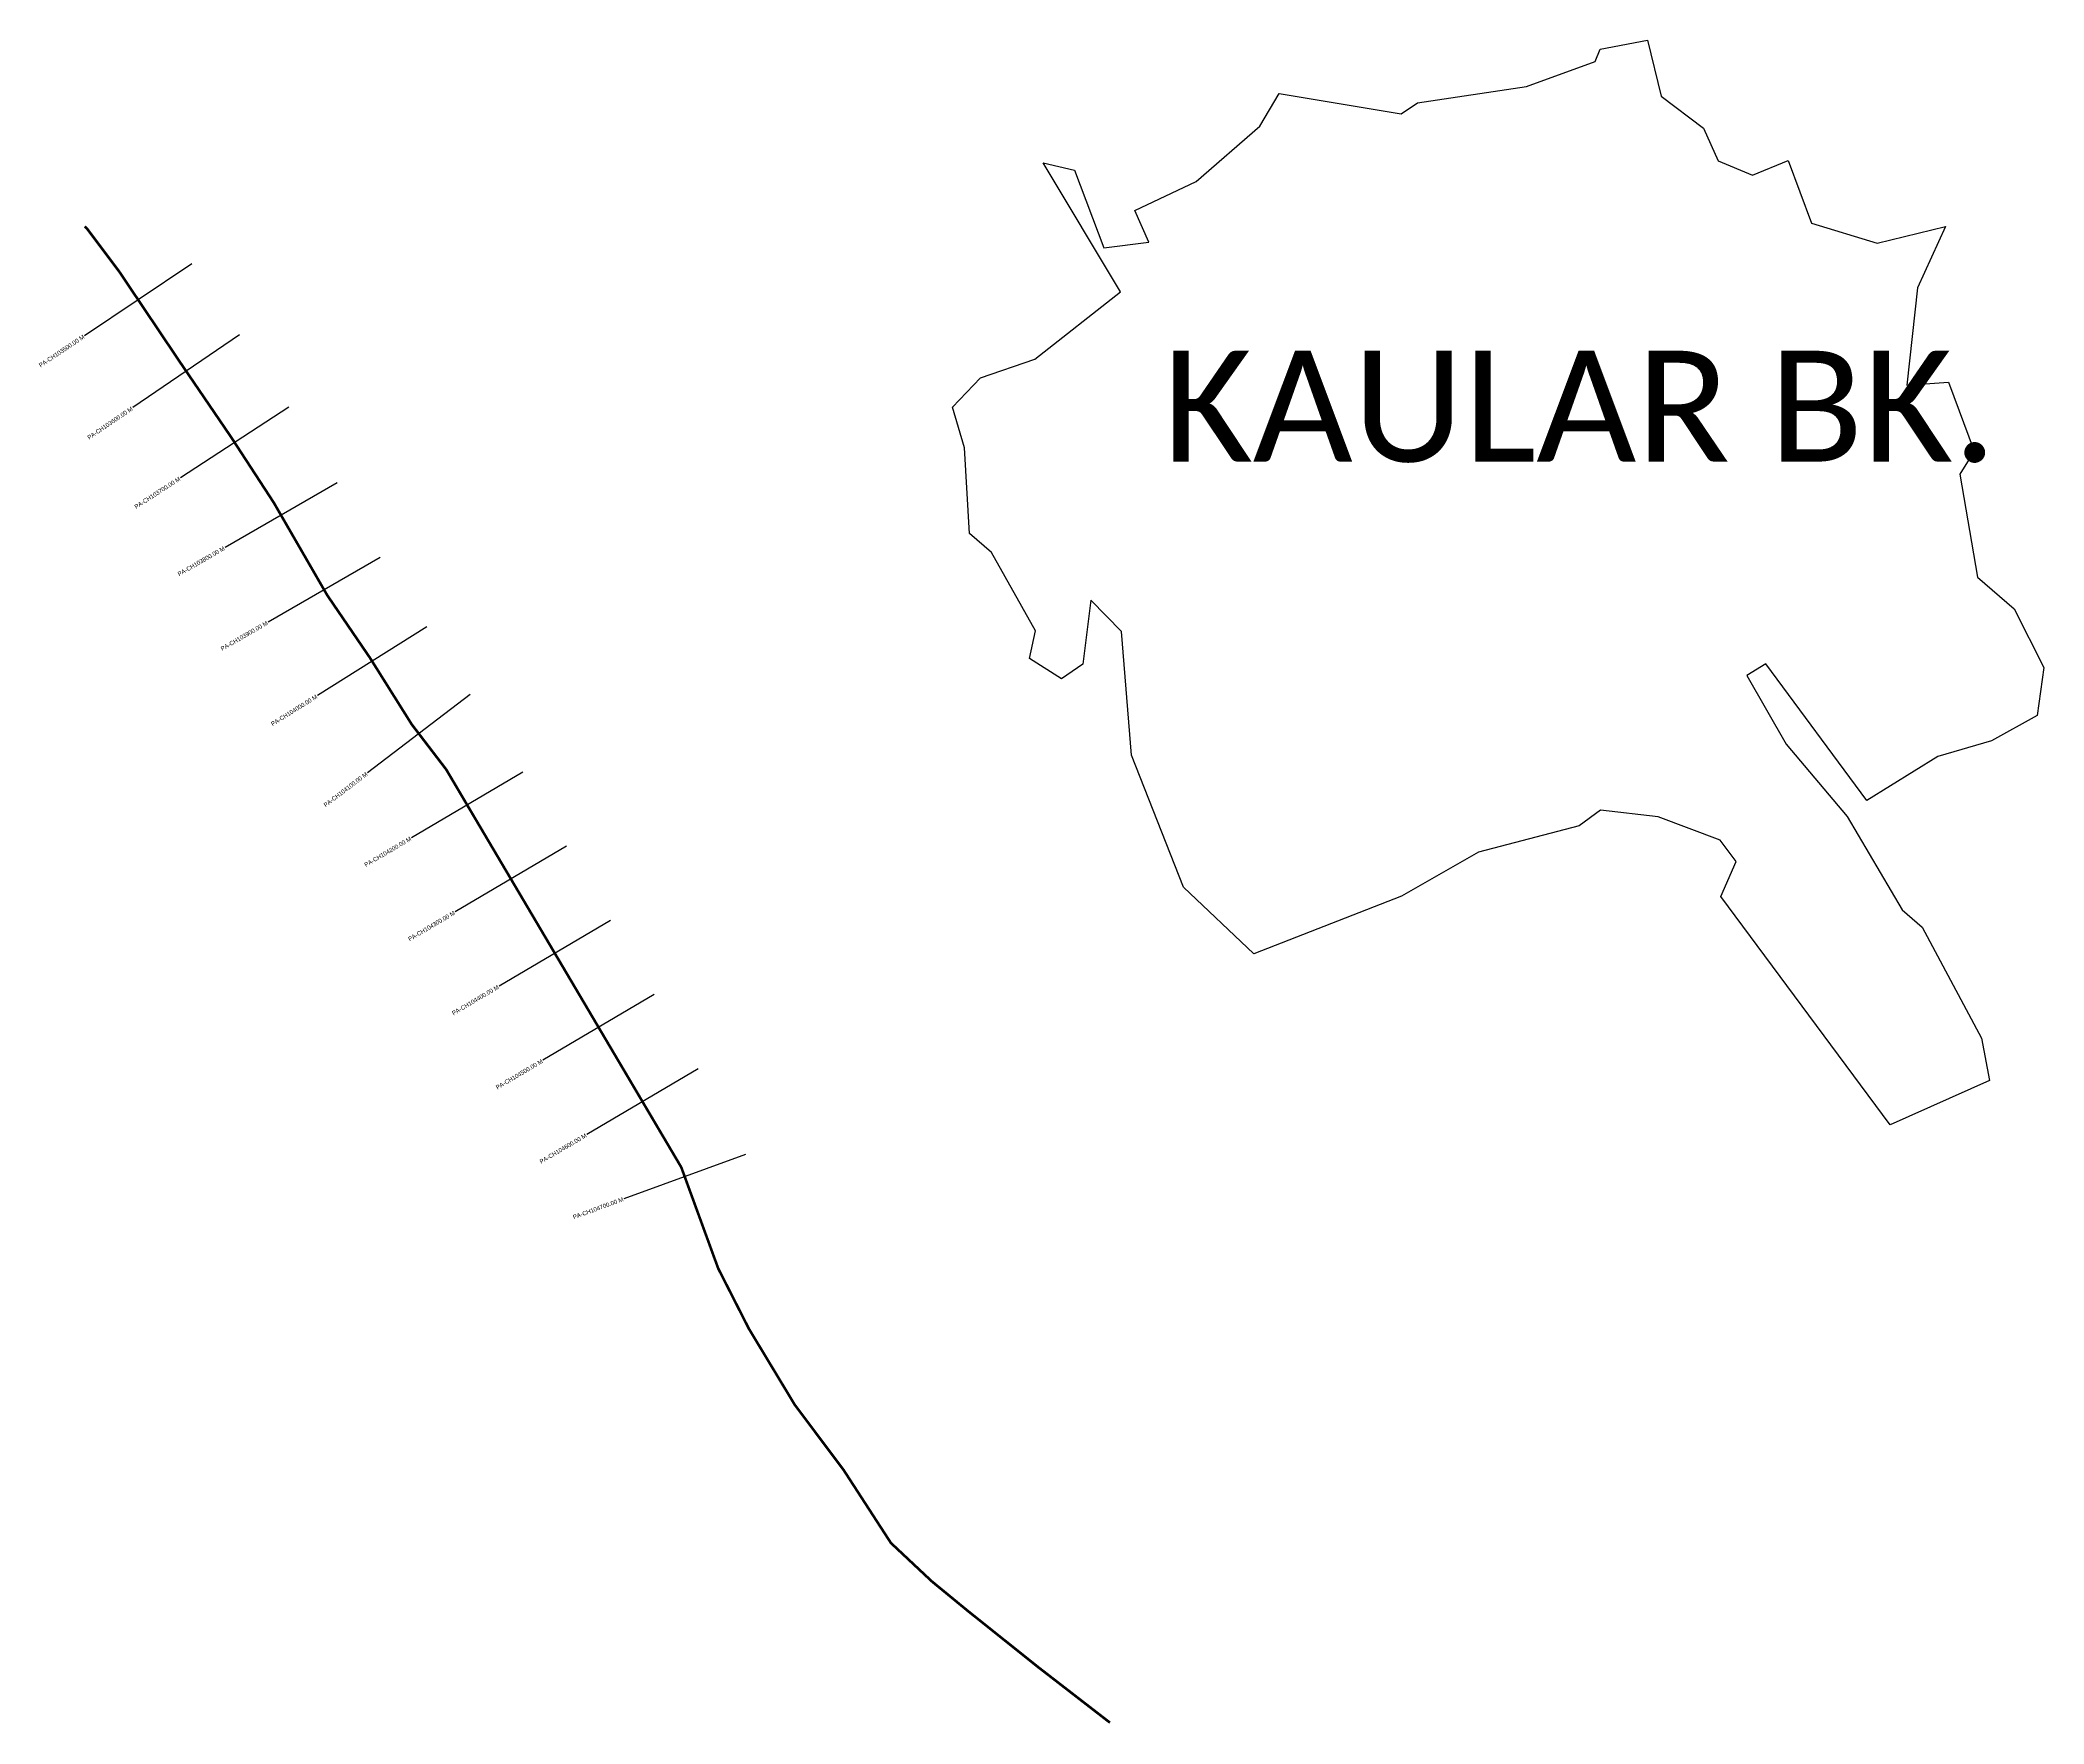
# Model space of a CAD drawing. Header units: metres. Extents: x 265615 to 267940, y 2140940 to 2142895.
import ezdxf
from ezdxf.enums import TextEntityAlignment as Align

# ---------------------------------------------------------------- set-up
doc = ezdxf.new("R2010")
doc.units = ezdxf.units.M
for name, color, linetype in [('CS', 134, 'Continuous'), ('CSMark', 6, 'Continuous'), ('NATURALLY PROTECTED', 3, 'Continuous'), ('village', 250, 'Continuous'), ('VILLAGE NAME', 250, 'Continuous')]:
    doc.layers.add(name, color=color, linetype=linetype)

msp = doc.modelspace()

# ---------------------------------------------------------------- linework, layer by layer
at = {"color": 3}
msp.add_lwpolyline([(266706.3, 2142502.4), (266769.4, 2142524.2)], dxfattribs=at)
at = {"layer": 'CS'}
for p, q in [((265791.5, 2142635), (265666.9, 2142551.4)), ((265846.9, 2142552.4), (265723, 2142468)), ((265903.9, 2142468.4), (265778.3, 2142386.5)), ((265959.9, 2142380.7), (265830, 2142305.7)), ((266009.9, 2142294.1), (265880, 2142219.1)), ((266064.2, 2142213.5), (265937.1, 2142133.7)), ((266114.4, 2142135.1), (265995.2, 2142044.1)), ((266175.4, 2142045.1), (266046.2, 2141968.8)), ((266226.2, 2141959), (266097.1, 2141882.7)), ((266277.1, 2141872.9), (266148, 2141796.6)), ((266328, 2141786.8), (266198.8, 2141710.5)), ((266378.8, 2141700.7), (266249.7, 2141624.4)), ((266433.7, 2141601.3), (266292.8, 2141549.8))]:
    msp.add_line(p, q, dxfattribs=at)
at = {"layer": 'NATURALLY PROTECTED', "color": 2, "const_width": 3, "flags": 128}
msp.add_lwpolyline([(265667.2, 2142678.3), (265670.2, 2142675.3), (265707.2, 2142625.9), (265777.6, 2142521), (265837, 2142433.8), (265886.6, 2142357.6), (265948.6, 2142250.2), (265998, 2142177.8), (266046.7, 2142100.2), (266086.6, 2142048), (266359.3, 2141586.4), (266402.1, 2141469.1), (266437.8, 2141398.9), (266491, 2141310.7), (266547.5, 2141235.3), (266602.5, 2141150.4), (266649.9, 2141105.9), (266691.3, 2141071.9), (266773.1, 2141006.5), (266856.6, 2140941.9)], dxfattribs=at)
at = {"layer": 'village', "color": 3}
for points in [[(267425.3, 2142883.8, 0), (267480.3, 2142894.5, 0), (267496.1, 2142829.3, 0), (267545.3, 2142792.2, 0), (267562.3, 2142754.3, 0), (267602.1, 2142737.8, 0), (267643.4, 2142754.9, 0), (267670.7, 2142682.1, 0), (267746.9, 2142658.8, 0), (267826.1, 2142678, 0), (267793.6, 2142607, 0), (267781.3, 2142494.2, 0), (267829.3, 2142497.7, 0), (267859.4, 2142417.4, 0), (267842.6, 2142390.6, 0), (267863, 2142271.4, 0), (267905.8, 2142234.4, 0), (267940.2, 2142166.4, 0), (267932.4, 2142110.7, 0), (267879.3, 2142081.2, 0), (267817, 2142063, 0), (267734.6, 2142012.1, 0), (267617.4, 2142170.6, 0), (267595.6, 2142157.1, 0), (267641, 2142077.6, 0), (267711.9, 2141993.3, 0), (267775.6, 2141885.2, 0), (267798.9, 2141864.9, 0), (267867.6, 2141736.2, 0), (267876.9, 2141687.2, 0), (267761.6, 2141635.7, 0), (267565.2, 2141900.7, 0), (267583.2, 2141941.4, 0), (267564.6, 2141966, 0), (267492.6, 2141993.2, 0), (267425.9, 2142000.7, 0), (267400.9, 2141982.8, 0), (267284.1, 2141952, 0), (267194.7, 2141901.2, 0), (267023.6, 2141833.9, 0), (266941.9, 2141911.4, 0), (266881.8, 2142064.6, 0), (266870.1, 2142208.3, 0), (266834.5, 2142244.5, 0), (266825.1, 2142170.2, 0), (266800.3, 2142153.1, 0), (266763.4, 2142177, 0), (266770.2, 2142208.9, 0), (266719.4, 2142299.7, 0), (266693.6, 2142321.9, 0), (266688, 2142421.5, 0), (266673.8, 2142468.4, 0), (266706.3, 2142502.4, 0)], [(266769.4, 2142524.2, 0), (266868.8, 2142602.5, 0), (266779, 2142751.9, 0), (266815.4, 2142743.4, 0), (266849.5, 2142653.5, 0), (266901.7, 2142660.1, 0), (266885.4, 2142696.9, 0), (266956.6, 2142730.3, 0), (267030.6, 2142794.8, 0), (267053.1, 2142832.7, 0), (267194.5, 2142808.9, 0), (267213.3, 2142821.8, 0), (267339.9, 2142840.7, 0), (267419.6, 2142869.7, 0), (267425.3, 2142883.8, 0), (267425.3, 2142883.8, 0)]]:
    msp.add_polyline3d(points, dxfattribs=at)

# ---------------------------------------------------------------- texts
at = {"layer": 'CSMark'}
for s, rotation, p in [('PA-CH103500.00 M', 33.8429, (265666.1, 2142550.9)), ('PA-CH103600.00 M', 34.2548, (265722.1, 2142467.4)), ('PA-CH103700.00 M', 33.083, (265777.4, 2142386)), ('PA-CH103800.00 M', 29.9934, (265829.1, 2142305.2)), ('PA-CH103900.00 M', 29.9934, (265879.1, 2142218.6)), ('PA-CH104000.00 M', 32.1271, (265936.3, 2142133.2)), ('PA-CH104100.00 M', 37.3381, (265994.4, 2142043.5)), ('PA-CH104200.00 M', 30.5769, (266045.4, 2141968.3)), ('PA-CH104300.00 M', 30.5769, (266096.2, 2141882.2)), ('PA-CH104400.00 M', 30.5769, (266147.1, 2141796.1)), ('PA-CH104500.00 M', 30.5769, (266198, 2141710)), ('PA-CH104600.00 M', 30.5769, (266248.8, 2141623.9)), ('PA-CH104700.00 M', 20.066, (266291.9, 2141549.5))]:
    msp.add_text(s, height=5, rotation=rotation, dxfattribs=at).set_placement(p, align=Align.MIDDLE_RIGHT)
at = {"layer": 'VILLAGE NAME', "insert": (266918.1, 2142534), "char_height": 128.647, "attachment_point": 1}
msp.add_mtext_dynamic_manual_height_columns('{\\fCalibri|b0|i0|c0|p34;KAULAR BK.}', width=1449.11, gutter_width=643.2, heights=[0], dxfattribs=at)

doc.saveas('drawing.dxf')
